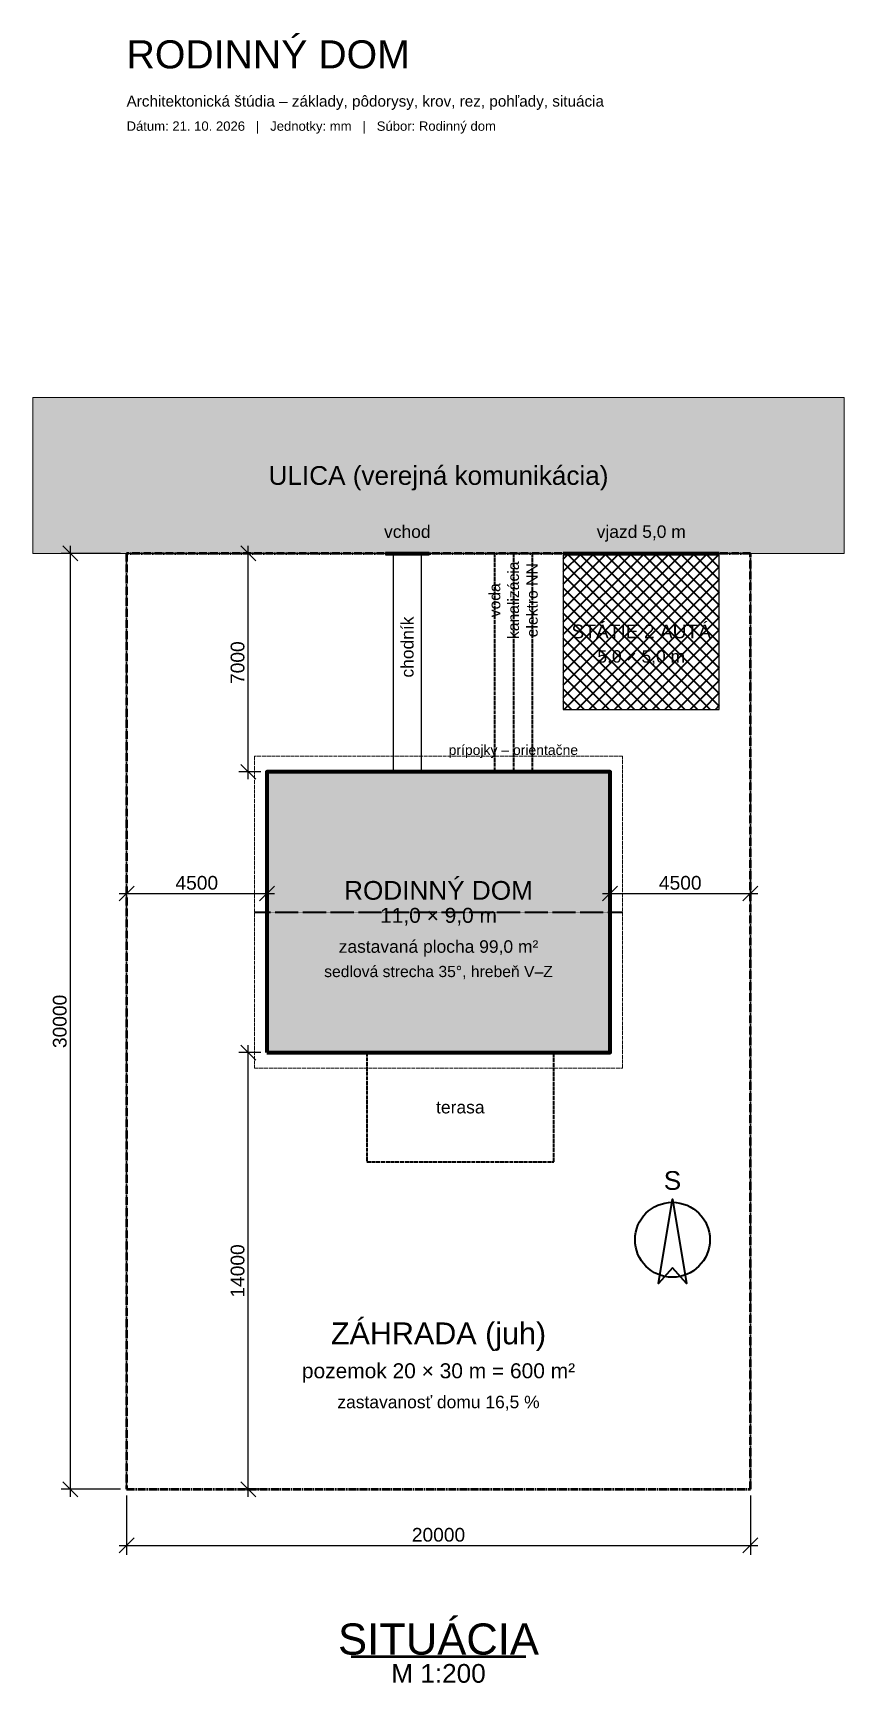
# Model space of a CAD drawing. Header units: millimetres. Extents: x -3000 to 123500, y -27552 to 52684.
# Drawn here: x -3000 to 23000, y -209 to 52684 of the extents above; entities that cross this region are included whole.
import ezdxf
from ezdxf.enums import TextEntityAlignment as Align

# ---------------------------------------------------------------- set-up
doc = ezdxf.new("R2010")
doc.units = ezdxf.units.MM
doc.linetypes.add('DASHDOT', pattern=[3.556, 2.54, -0.508, 0, -0.508])
doc.linetypes.add('DASHED', pattern=[1.524, 1.27, -0.254])
for name, color, linetype, lineweight in [('KOTY', 4, 'Continuous', 18), ('POZEMOK', 3, 'DASHDOT', 50), ('PRIPOJKY', 5, 'DASHED', 35), ('SITUACIA', 7, 'Continuous', 35), ('SKRYTE', 8, 'DASHED', 18), ('STENY_NOSNE', 7, 'Continuous', 70), ('TERASA', 30, 'Continuous', 35), ('TEXT', 7, 'Continuous', 25)]:
    doc.layers.add(name, color=color, linetype=linetype, lineweight=lineweight)
doc.styles.add('DOM', font='arial.ttf')
doc.dimstyles.new('DOM_200', dxfattribs={"dimscale": 200, "dimtxt": 2.2, "dimasz": 1.5, "dimexe": 1.5, "dimexo": 1, "dimgap": 0.6, "dimtad": 1, "dimdec": 0, "dimtxsty": 'DOM', "dimtsz": 1.2, "dimcen": 2.5, "dimdle": 1.2, "dimclrd": 4, "dimclre": 4, "dimclrt": 7, "dimazin": 3, "dimtfac": 1, "dimtmove": 0, "dimatfit": 3})

msp = doc.modelspace()

# ---------------------------------------------------------------- texts
at = {"layer": 'PRIPOJKY', "style": 'DOM'}
for s, p in [('kanalizácia', (12400, 34500)), ('elektro NN', (13000, 34500)), ('voda', (11800, 34500))]:
    msp.add_text(s, height=360, rotation=90, dxfattribs=at).set_placement(p, align=Align.MIDDLE_CENTER)
msp.add_text('prípojky – orientačne', height=320, dxfattribs=at).set_placement((12400, 29700), align=Align.MIDDLE_CENTER)
at = {"layer": 'TERASA', "style": 'DOM'}
msp.add_text('terasa', height=400, dxfattribs=at).set_placement((10700, 18250), align=Align.MIDDLE_CENTER)
at = {"layer": 'TEXT', "style": 'DOM'}
for s, height, p in [('RODINNÝ DOM', 900, (0, 52000)), ('Architektonická štúdia – základy, pôdorysy, krov, rez, pohľady, situácia', 350, (0, 50500)), ('Dátum: 21. 10. 2026   |   Jednotky: mm   |   Súbor: Rodinný dom', 300, (0, 49700))]:
    msp.add_text(s, height=height, dxfattribs=at).set_placement(p, align=Align.MIDDLE_LEFT)
for s, height, p in [('ULICA (verejná komunikácia)', 600, (10000, 38500)), ('vchod', 400, (9000, 36700)), ('vjazd 5,0 m', 400, (16500, 36700)), ('STÁTIE 2 AUTÁ', 440, (16500, 33500)), ('5,0 × 5,0 m', 400, (16500, 32700)), ('RODINNÝ DOM', 600, (10000, 25200)), ('11,0 × 9,0 m', 480, (10000, 24400)), ('zastavaná plocha 99,0 m²', 400, (10000, 23400)), ('sedlová strecha 35°, hrebeň V–Z', 360, (10000, 22600)), ('S', 600, (17500, 15900)), ('ZÁHRADA (juh)', 700, (10000, 11000)), ('pozemok 20 × 30 m = 600 m²', 480, (10000, 9800)), ('zastavanosť domu 16,5 %', 400, (10000, 8800)), ('M 1:200', 600, (10000, 100))]:
    msp.add_text(s, height=height, dxfattribs=at).set_placement(p, align=Align.MIDDLE_CENTER)
msp.add_text('chodník', height=400, rotation=90, dxfattribs=at).set_placement((9000, 33000), align=Align.MIDDLE_CENTER)
at = {"layer": 'TEXT', "color": 7, "style": 'DOM'}
msp.add_text('SITUÁCIA', height=1000, dxfattribs=at).set_placement((10000, 1200), align=Align.MIDDLE_CENTER)

# ---------------------------------------------------------------- dimensions: what is measured, and where the dimension line sits
at = {"layer": 'KOTY'}
for base, p1, p2 in [((-1800, 6000), (0, 6000), (0, 36000)), ((3900, 29000), (4500, 29000), (4500, 36000)), ((3900, 6000), (4500, 6000), (4500, 20000))]:
    msp.add_linear_dim(base=base, p1=p1, p2=p2, angle=90, dimstyle='DOM_200', dxfattribs=at).render()
for base, p1, p2 in [((0, 25100), (0, 24500), (4500, 24500)), ((15500, 25100), (15500, 24500), (20000, 24500)), ((0, 4200), (0, 6000), (20000, 6000))]:
    msp.add_linear_dim(base=base, p1=p1, p2=p2, dimstyle='DOM_200', dxfattribs=at).render()

# ---------------------------------------------------------------- hatches: boundary and pattern name
at = {"layer": 'SITUACIA'}
h = msp.add_hatch(color=253, dxfattribs=at)
h.dxf.hatch_style = 1
h.paths.add_polyline_path([(23000, 36000), (23000, 41000), (-3000, 41000), (-3000, 36000)])
h = msp.add_hatch(dxfattribs=at)
h.set_pattern_fill('ANSI37', color=253, scale=90)
h.paths.add_polyline_path([(19000, 31000), (19000, 36000), (14000, 36000), (14000, 31000)])
at = {"layer": 'STENY_NOSNE'}
h = msp.add_hatch(color=254, dxfattribs=at)
h.dxf.hatch_style = 1
h.paths.add_polyline_path([(15500, 20000), (15500, 29000), (4500, 29000), (4500, 20000)])

# ---------------------------------------------------------------- linework, layer by layer
at = {"layer": 'POZEMOK', "linetype": 'DASHDOT', "lineweight": 50, "ltscale": 100}
msp.add_lwpolyline([(0, 6000), (20000, 6000), (20000, 36000), (0, 36000)], close=True, dxfattribs=at)
at = {"layer": 'PRIPOJKY', "linetype": 'DASHED', "lineweight": 35, "ltscale": 100}
for p, q in [((11800, 36000), (11800, 29000)), ((12400, 36000), (12400, 29000)), ((13000, 36000), (13000, 29000))]:
    msp.add_line(p, q, dxfattribs=at)
at = {"layer": 'SITUACIA', "lineweight": 100}
for p, q in [((8300, 36000), (9700, 36000)), ((14000, 36000), (19000, 36000))]:
    msp.add_line(p, q, dxfattribs=at)
at = {"layer": 'SITUACIA', "lineweight": 18}
msp.add_lwpolyline([(23000, 36000), (23000, 41000), (-3000, 41000), (-3000, 36000)], close=True, dxfattribs=at)
at = {"layer": 'SITUACIA', "lineweight": 25}
for points in [[(8550, 29000), (9450, 29000), (9450, 36000), (8550, 36000)], [(14000, 31000), (19000, 31000), (19000, 36000), (14000, 36000)]]:
    msp.add_lwpolyline(points, close=True, dxfattribs=at)
at = {"layer": 'SITUACIA'}
msp.add_lwpolyline([(17500, 13100), (17050, 12600), (17500, 15300), (17950, 12600)], close=True, dxfattribs=at)
msp.add_circle((17500, 14000), 1200, dxfattribs=at)
at = {"layer": 'SKRYTE', "lineweight": 35}
msp.add_line((4100, 24500), (15900, 24500), dxfattribs=at)
at = {"layer": 'SKRYTE', "linetype": 'DASHED', "ltscale": 100}
msp.add_lwpolyline([(4100, 19500), (15900, 19500), (15900, 29500), (4100, 29500)], close=True, dxfattribs=at)
at = {"layer": 'STENY_NOSNE', "lineweight": 70}
msp.add_lwpolyline([(4500, 20000), (15500, 20000), (15500, 29000), (4500, 29000)], close=True, dxfattribs=at)
at = {"layer": 'TERASA', "linetype": 'DASHED', "ltscale": 100}
msp.add_lwpolyline([(7700, 16500), (13700, 16500), (13700, 20000), (7700, 20000)], close=True, dxfattribs=at)
at = {"layer": 'TEXT', "lineweight": 50}
msp.add_line((7200, 640), (12800, 640), dxfattribs=at)

msp.set_redraw_order([(e.dxf.handle, doc.entitydb.next_handle()) for e in msp.query("TEXT MTEXT ATTDEF DIMENSION ARC_DIMENSION")])  # texts and dimensions are drawn at this point

doc.saveas('drawing.dxf')
